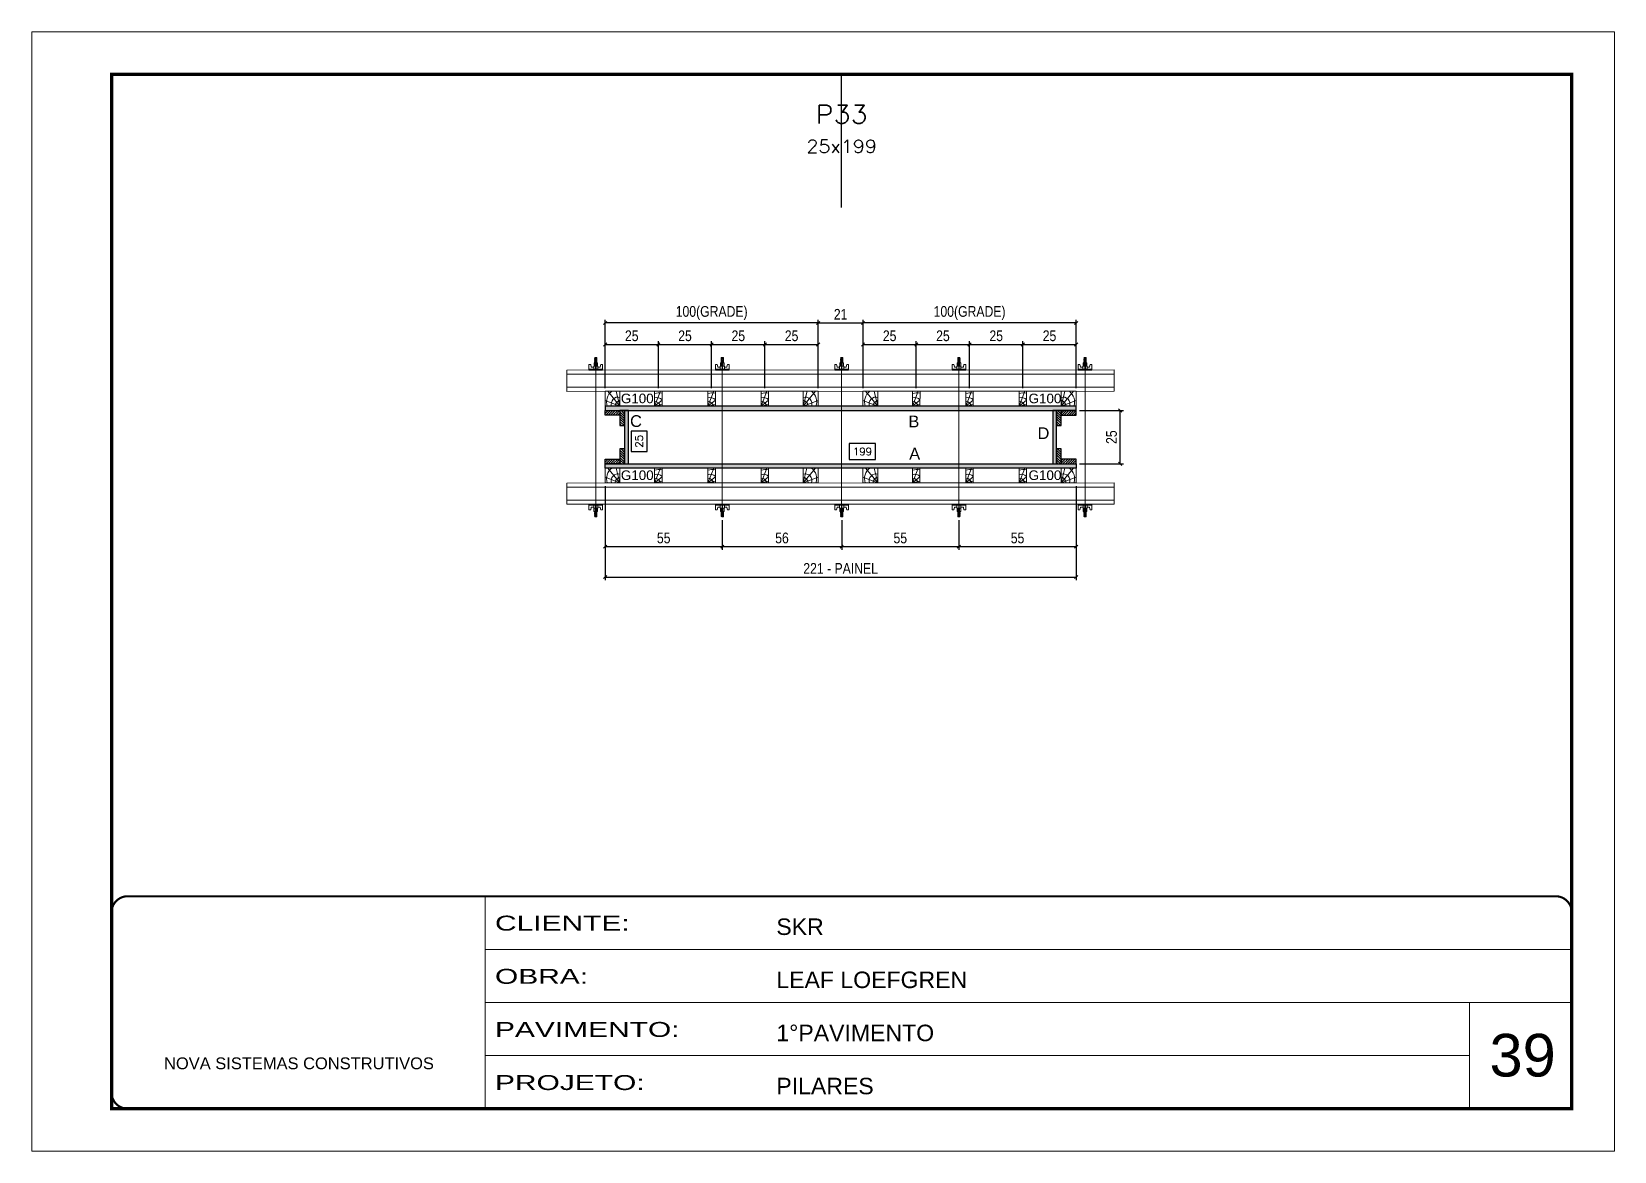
# Model space of a CAD drawing. Extents: x 14400 to 27878, y -21631 to 6985.
# Drawn here: x 17583 to 19068, y -4402 to -3352 of the extents above; entities that cross this region are included whole.
import ezdxf
from ezdxf.enums import TextEntityAlignment as Align

# ---------------------------------------------------------------- set-up
doc = ezdxf.new("R2010")
doc.units = 0
for name, pattern in [('CONTINUO', [0]), ('DASHED', [0.75, 0.5, -0.25]), ('HIDDEN', [0.375, 0.25, -0.125])]:
    doc.linetypes.add(name, pattern=pattern)
for name, color, linetype, lineweight in [('CARIMBO', 255, 'Continuous', 9), ('Folhas', 255, 'Continuous', 9), ('Hachura', 251, 'Continuous', 9), ('Madeira', 126, 'Continuous', 18), ('Perfil Metálico', 224, 'Continuous', 18), ('SARRAFO DE PRESSAO', 251, 'DASHED', 9), ('Texto Seção', 7, 'Continuous', 15)]:
    doc.layers.add(name, color=color, linetype=linetype, lineweight=lineweight)
for name, color, linetype in [('CHAPA', 1, 'Continuous'), ('COTA', 241, 'Continuous'), ('SARRAFO', 251, 'Continuous'), ('Texto de Titulo', 7, 'Continuous'), ('Texto Qtd Sarr', 242, 'Continuous'), ('TEXTO_GERAL', 7, 'Continuous')]:
    doc.layers.add(name, color=color, linetype=linetype)
doc.styles.add('ARIAL', font='arial.ttf')
doc.styles.add('COTA TECNICA 2X', font='techl___.ttf', dxfattribs={"height": 10})
doc.styles.add('ROMANS', font='romans.shx')
doc.styles.add('SANSSERIF', font='sas_____.pfb')
doc.styles.add('Tecnologia', font='')
doc.styles.get('Tecnologia').set_extended_font_data('Forgotten Futurist')
doc.dimstyles.new('SECAO PILAR', dxfattribs={"dimtxt": 10, "dimasz": 3, "dimexe": 3, "dimexo": 3, "dimgap": 3, "dimtad": 1, "dimdec": 1, "dimlfac": 0.5, "dimzin": 12, "dimdsep": 46, "dimtxsty": 'COTA TECNICA 2X', "dimblk1": 'OBLIQUE', "dimblk2": 'OBLIQUE', "dimsah": 1, "dimcen": 0.9, "dimclrd": 256, "dimclre": 256, "dimclrt": 256, "dimadec": 1, "dimazin": 3, "dimtfac": 1, "dimtdec": 1, "dimtmove": 0, "dimatfit": 3, "dimfxl": 1, "dimtolj": 1, "dimtzin": 12, "dimarcsym": 0})
doc.dimstyles.new('SECÇÃO 2', dxfattribs={"dimtxt": 7, "dimasz": 6, "dimexe": 0.18, "dimexo": 2, "dimgap": -4, "dimtad": 3, "dimdec": 1, "dimlfac": 0.5, "dimzin": 12, "dimdsep": 46, "dimtxsty": 'ROMANS', "dimblk": 'ARCHTICK', "dimcen": 0.09, "dimse1": 1, "dimse2": 1, "dimsd1": 1, "dimsd2": 1, "dimclrd": 180, "dimclre": 5, "dimclrt": 1, "dimadec": 0, "dimazin": 3, "dimtfac": 1, "dimtdec": 1, "dimtofl": 0, "dimtmove": 0, "dimatfit": 3, "dimldrblk": 'ARCHTICK', "dimfxl": 1, "dimtolj": 1, "dimtzin": 0, "dimarcsym": 0})

msp = doc.modelspace()

# ---------------------------------------------------------------- texts
at = {"layer": 'CARIMBO', "style": 'ARIAL'}
msp.add_text('39', height=40, dxfattribs=at).set_placement((18951.33, -4332.3))
at = {"layer": 'TEXTO_GERAL', "color": 0, "linetype": 'Continuous', "style": 'SANSSERIF'}
for p in [(18136.32, -3696.4), (18518.87, -3696.4), (18136.31, -3768.39), (18518.85, -3768.39)]:
    msp.add_text('G100', height=9, dxfattribs=at).set_placement(p, align=Align.MIDDLE_LEFT)
at = {"layer": 'TEXTO_GERAL', "style": 'ARIAL'}
for s, p in [('C', (18150.48, -3717.64)), ('B', (18411.23, -3717.95)), ('D', (18532.83, -3728.98)), ('A', (18411.98, -3748.18))]:
    msp.add_text(s, height=11, dxfattribs=at).set_placement(p, align=Align.MIDDLE_CENTER)

# ---------------------------------------------------------------- blocks, each defined once
blk = doc.blocks.new('9999999999')
at = {"color": 30, "linetype": 'CONTINUO'}
for p, q in [((98564.6, 34230.2), (98564.6, 34429.4)), ((98564.6, 34379.6), (99584, 34379.6)), ((98564.6, 34329.8), (99488, 34329.8)), ((99584, 34329.8), (99488, 34329.8)), ((99488, 34329.8), (99488, 34230.2)), ((98564.6, 34280), (99488, 34280))]:
    blk.add_line(p, q, dxfattribs=at)
at = {"color": 30, "linetype": 'CONTINUO', "const_width": 2}
blk.add_lwpolyline([(99584, 34230.2), (99584, 34414.4, 0.414214), (99569, 34429.4), (98229, 34429.4, 0.414214), (98214, 34414.4), (98214, 34245.2, 0.414214), (98229, 34230.2), (99584, 34230.2)], format="xyb", dxfattribs=at)
at = {"layer": 'Folhas'}
blk.add_lwpolyline([(98139, 34190.2), (99624, 34190.2), (99624, 35240.2), (98139, 35240.2)], close=True, dxfattribs=at)
at = {"layer": 'Folhas', "color": 30, "const_width": 3}
blk.add_lwpolyline([(98214, 34230.2), (99584, 34230.2), (99584, 35200.2), (98214, 35200.2)], close=True, dxfattribs=at)
at = {"color": 7, "linetype": 'Continuous', "ltscale": 5, "style": 'ARIAL'}
for s, height, p in [('SKR', 15.48, (98837.7, 34393.1)), ('LEAF LOEFGREN', 15.483, (98837.7, 34343.3)), ('1°PAVIMENTO', 15.483, (98837.7, 34293.5)), ('NOVA SISTEMAS CONSTRUTIVOS', 11.059, (98263.2, 34267.2)), ('PILARES', 15.48, (98837.7, 34243.7))]:
    blk.add_text(s, height=height, dxfattribs=at).set_placement(p)
at = {"layer": 'Folhas', "color": 7, "style": 'Tecnologia', "width": 1.5}
for s, p in [('CLIENTE:', (98573.7, 34397.2)), ('OBRA:', (98573.7, 34347.3)), ('PAVIMENTO:', (98573.7, 34297.5)), ('PROJETO:', (98573.7, 34247.7))]:
    blk.add_text(s, height=14, dxfattribs=at).set_placement(p)
blk = doc.blocks.new('*D1594')
at = {"layer": 'COTA', "color": 180, "lineweight": -2, "transparency": 16777216}
for p, q in [((18160.9, -3727), (18145.9, -3727)), ((18145.9, -3727), (18145.9, -3746.3)), ((18160.9, -3746.3), (18160.9, -3727)), ((18145.9, -3746.3), (18160.9, -3746.3))]:
    blk.add_line(p, q, dxfattribs=at)
at = {"layer": 'Defpoints', "color": 0, "transparency": 16777216}
for p in [(18160.8, -3707.7), (18160.8, -3757.7), (18164.9, -3757.7)]:
    blk.add_point(p, dxfattribs=at)
at = {"layer": 'COTA', "color": 1, "transparency": 16777216, "insert": (18153.4, -3736.6), "char_height": 7, "attachment_point": 5, "rotation": 90, "style": 'ROMANS'}
blk.add_mtext('\\A1;25', dxfattribs=at)
blk = doc.blocks.new('_ArchTick')
at = {"color": 0, "linetype": 'ByBlock', "const_width": 0.15}
blk.add_lwpolyline([(-0.5, -0.5), (0.5, 0.5)], dxfattribs=at)
blk = doc.blocks.new('*D1595')
at = {"layer": 'COTA', "color": 180, "lineweight": -2, "transparency": 16777216}
for p, q in [((18375.3, -3738.7), (18350.6, -3738.7)), ((18350.6, -3738.7), (18350.6, -3753.7)), ((18375.3, -3753.7), (18375.3, -3738.7)), ((18350.6, -3753.7), (18375.3, -3753.7))]:
    blk.add_line(p, q, dxfattribs=at)
at = {"layer": 'Defpoints', "color": 0, "transparency": 16777216}
for p in [(18143.5, -3757.7), (18541.5, -3757.7), (18541.5, -3757.7)]:
    blk.add_point(p, dxfattribs=at)
at = {"layer": 'COTA', "color": 1, "transparency": 16777216, "insert": (18363, -3746.2), "char_height": 7, "attachment_point": 5, "style": 'ROMANS'}
blk.add_mtext('\\A1;199', dxfattribs=at)
blk = doc.blocks.new('_Oblique')
at = {"color": 0, "linetype": 'ByBlock', "lineweight": -2}
blk.add_line((-0.5, -0.5), (0.5, 0.5), dxfattribs=at)
blk = doc.blocks.new('*D1596')
at = {"layer": 'COTA', "lineweight": -2, "transparency": 16777216}
for p, q in [((18121.5, -3778.7), (18121.5, -3866.9)), ((18563.5, -3778.7), (18563.5, -3866.9)), ((18121.5, -3863.9), (18563.5, -3863.9))]:
    blk.add_line(p, q, dxfattribs=at)
at = {"layer": 'Defpoints', "color": 0, "transparency": 16777216}
for p in [(18121.5, -3775.7), (18563.5, -3775.7), (18563.5, -3863.9)]:
    blk.add_point(p, dxfattribs=at)
at = {"layer": 'COTA', "lineweight": -2, "transparency": 16777216, "xscale": 3, "yscale": 3, "zscale": 3, "rotation": 180}
blk.add_blockref('_Oblique', (18121.5, -3863.9), dxfattribs=at)
at = {"layer": 'COTA', "lineweight": -2, "transparency": 16777216, "xscale": 3, "yscale": 3, "zscale": 3}
blk.add_blockref('_Oblique', (18563.5, -3863.9), dxfattribs=at)
at = {"layer": 'COTA', "transparency": 16777216, "insert": (18342.5, -3855.8), "char_height": 10, "attachment_point": 5, "style": 'COTA TECNICA 2X'}
blk.add_mtext('\\A1;221 - PAINEL', dxfattribs=at)
blk = doc.blocks.new('*D1597')
at = {"layer": 'COTA', "lineweight": -2, "transparency": 16777216}
for p, q in [((18121.5, -3778.7), (18121.5, -3838.4)), ((18231.5, -3810.5), (18231.5, -3838.4)), ((18121.5, -3835.4), (18231.5, -3835.4))]:
    blk.add_line(p, q, dxfattribs=at)
at = {"layer": 'Defpoints', "color": 0, "transparency": 16777216}
for p in [(18121.5, -3775.7), (18231.5, -3807.5), (18231.5, -3835.4)]:
    blk.add_point(p, dxfattribs=at)
at = {"layer": 'COTA', "lineweight": -2, "transparency": 16777216, "xscale": 3, "yscale": 3, "zscale": 3, "rotation": 180}
blk.add_blockref('_Oblique', (18121.5, -3835.4), dxfattribs=at)
at = {"layer": 'COTA', "lineweight": -2, "transparency": 16777216, "xscale": 3, "yscale": 3, "zscale": 3}
blk.add_blockref('_Oblique', (18231.5, -3835.4), dxfattribs=at)
at = {"layer": 'COTA', "transparency": 16777216, "insert": (18176.5, -3827.3), "char_height": 10, "attachment_point": 5, "style": 'COTA TECNICA 2X'}
blk.add_mtext('\\A1;55', dxfattribs=at)
blk = doc.blocks.new('*D1598')
at = {"layer": 'COTA', "lineweight": -2, "transparency": 16777216}
for p, q in [((18563.5, -3778.7), (18563.5, -3838.4)), ((18453.5, -3810.5), (18453.5, -3838.4)), ((18453.5, -3835.4), (18563.5, -3835.4))]:
    blk.add_line(p, q, dxfattribs=at)
at = {"layer": 'Defpoints', "color": 0, "transparency": 16777216}
for p in [(18563.5, -3775.7), (18453.5, -3807.5), (18563.5, -3835.4)]:
    blk.add_point(p, dxfattribs=at)
at = {"layer": 'COTA', "lineweight": -2, "transparency": 16777216, "xscale": 3, "yscale": 3, "zscale": 3, "rotation": 180}
blk.add_blockref('_Oblique', (18453.5, -3835.4), dxfattribs=at)
at = {"layer": 'COTA', "lineweight": -2, "transparency": 16777216, "xscale": 3, "yscale": 3, "zscale": 3}
blk.add_blockref('_Oblique', (18563.5, -3835.4), dxfattribs=at)
at = {"layer": 'COTA', "transparency": 16777216, "insert": (18508.5, -3827.3), "char_height": 10, "attachment_point": 5, "style": 'COTA TECNICA 2X'}
blk.add_mtext('\\A1;55', dxfattribs=at)
blk = doc.blocks.new('C')
at = {"layer": 'Hachura', "color": 0}
for p, q in [((0, 3.22), (0, -3.22)), ((0.45, 3.22), (0, 3.22)), ((0.46, 3.16), (0, 3.16)), ((0.46, 3.05), (0, 3.05)), ((0.46, 2.88), (0, 2.88)), ((0, 2.75), (0, -1.16)), ((0.46, 2.65), (0, 2.65)), ((0.46, 2.23), (0, 2.23)), ((0.46, 1.51), (0, 1.51)), ((0.39, 0.49), (0.17, 0.49)), ((0.45, -3.23), (0.45, 3.22)), ((0.45, 3.22), (2.58, 3.22)), ((1.74, 0.97), (0.45, 0.97)), ((1.45, 0.1), (0.45, 0.1)), ((1.35, 1.94), (1.35, 0.96)), ((2.58, 2.39), (1.47, 2.09)), ((1.74, -0.97), (1.74, 0.97)), ((1.74, 0.97), (1.74, 0.84)), ((1.74, 0.97), (1.74, 0.84)), ((1.74, 0.84), (3.35, 0.84)), ((3.35, 0.45), (1.74, 0.45)), ((2.58, 3.22), (2.58, 2.39)), ((3.32, 0.84), (3.32, -0.84)), ((3.35, 0.84), (3.35, -0.84)), ((3.68, 0.45), (3.35, 0.45)), ((3.84, -0.52), (3.35, 0.45)), ((3.35, 0.06), (3.67, -0.57)), ((3.68, 0.45), (4.16, -0.52)), ((3.72, 0.5), (4.25, -0.57)), ((4.37, -0.55), (3.83, 0.53)), ((4.15, 0.45), (3.93, 0.45)), ((4.42, -0.52), (3.93, 0.45)), ((4.15, 0.45), (4.26, 0.45)), ((4.26, 0.45), (4.74, -0.52)), ((4.3, 0.5), (4.83, -0.57)), ((4.95, -0.55), (4.41, 0.53)), ((4.51, 0.45), (4.84, 0.45)), ((5, -0.52), (4.51, 0.45)), ((4.84, 0.45), (5.32, -0.52)), ((4.88, 0.5), (5.41, -0.57)), ((5.53, -0.55), (4.99, 0.53)), ((5.58, -0.52), (5.09, 0.45)), ((5.42, 0.45), (5.09, 0.45)), ((5.58, -0.52), (5.09, 0.45)), ((5.42, 0.45), (5.74, -0.19)), ((5.46, 0.5), (5.74, -0.07)), ((5.74, 0.19), (5.57, 0.53)), ((5.74, 0.32), (5.68, 0.45)), ((5.68, 0.45), (5.74, 0.45)), ((5.74, 0.45), (5.9, 0.29)), ((5.74, 0.45), (5.74, -0.52)), ((5.9, -0.36), (5.9, 0.29)), ((0.45, 0), (0, 0)), ((0.46, -1.52), (0, -1.52)), ((0.46, -2.23), (0, -2.23)), ((0.46, -2.65), (0, -2.65)), ((0.46, -2.88), (0, -2.88)), ((0.46, -3.05), (0, -3.05)), ((0.46, -3.16), (0, -3.16)), ((0, -3.22), (2.57, -3.22)), ((0.08, -0.48), (0.29, -0.48)), ((0.29, -0.48), (0.4, -0.48)), ((0.45, 0), (0.45, -0.97)), ((0.45, -0.16), (1.45, -0.16)), ((0.45, -0.65), (0.45, -0.32)), ((0.45, -3.23), (0.45, -0.65)), ((0.45, -0.97), (1.74, -0.97)), ((1.35, -1.94), (1.35, -0.97)), ((2.58, -2.39), (1.47, -2.1)), ((3.35, -0.32), (1.74, -0.32)), ((3.35, -0.84), (1.74, -0.84)), ((2.58, -3.23), (2.58, -2.39)), ((3.35, -0.07), (3.58, -0.52)), ((3.35, -0.52), (3.58, -0.52)), ((3.84, -0.52), (4.16, -0.52)), ((4.42, -0.52), (4.74, -0.52)), ((4.63, -0.52), (4.74, -0.52)), ((5, -0.52), (5.32, -0.52)), ((5.58, -0.52), (5.74, -0.52)), ((5.74, -0.52), (5.9, -0.36)), ((5.74, -0.52), (5.74, -0.52))]:
    blk.add_line(p, q, dxfattribs=at)
for centre, radius, start, end in [((1.52, 1.94), 0.161, 104.74356, 180), ((1.44, -0.03), 0.129, 272.69497, 87.30503), ((3.81, 0.39), 0.143, 25.56881, 154.43119), ((4.39, 0.39), 0.143, 25.56881, 154.43119), ((4.97, 0.39), 0.143, 25.56881, 154.43119), ((5.55, 0.39), 0.143, 25.56881, 154.43119), ((0.17, -0.37), 0.174, 221.74404, 317.85924), ((1.52, -1.94), 0.161, 180, 255.25644), ((3.71, -0.4), 0.174, 222.14076, 318.25596), ((4.29, -0.4), 0.174, 222.14076, 318.25596), ((4.87, -0.4), 0.174, 222.14076, 318.25596), ((5.45, -0.4), 0.174, 222.14076, 318.25596), ((5.61, -0.4), 0.174, 317.85924, 318.25596)]:
    blk.add_arc(centre, radius, start, end, dxfattribs=at)
blk = doc.blocks.new('*D1606')
at = {"layer": 'COTA', "lineweight": -2, "transparency": 16777216}
for p, q in [((18343.5, -3810.5), (18343.5, -3838.4)), ((18453.5, -3810.5), (18453.5, -3838.4)), ((18343.5, -3835.4), (18453.5, -3835.4))]:
    blk.add_line(p, q, dxfattribs=at)
at = {"layer": 'Defpoints', "color": 0, "transparency": 16777216}
for p in [(18343.5, -3807.5), (18453.5, -3807.5), (18453.5, -3835.4)]:
    blk.add_point(p, dxfattribs=at)
at = {"layer": 'COTA', "lineweight": -2, "transparency": 16777216, "xscale": 3, "yscale": 3, "zscale": 3, "rotation": 180}
blk.add_blockref('_Oblique', (18343.5, -3835.4), dxfattribs=at)
at = {"layer": 'COTA', "lineweight": -2, "transparency": 16777216, "xscale": 3, "yscale": 3, "zscale": 3}
blk.add_blockref('_Oblique', (18453.5, -3835.4), dxfattribs=at)
at = {"layer": 'COTA', "transparency": 16777216, "insert": (18398.5, -3827.3), "char_height": 10, "attachment_point": 5, "style": 'COTA TECNICA 2X'}
blk.add_mtext('\\A1;55', dxfattribs=at)
blk = doc.blocks.new('*D1607')
at = {"layer": 'COTA', "lineweight": -2, "transparency": 16777216}
for p, q in [((18566.5, -3707.7), (18607.8, -3707.7)), ((18604.8, -3757.7), (18604.8, -3707.7)), ((18566.5, -3757.7), (18607.8, -3757.7))]:
    blk.add_line(p, q, dxfattribs=at)
at = {"layer": 'Defpoints', "color": 0, "transparency": 16777216}
for p in [(18563.5, -3707.7), (18604.8, -3707.7), (18563.5, -3757.7)]:
    blk.add_point(p, dxfattribs=at)
at = {"layer": 'COTA', "lineweight": -2, "transparency": 16777216, "xscale": 3, "yscale": 3, "zscale": 3}
for p, rotation in [((18604.8, -3707.7), 90), ((18604.8, -3757.7), 270)]:
    blk.add_blockref('_Oblique', p, dxfattribs=dict(at, rotation=rotation))
at = {"layer": 'COTA', "transparency": 16777216, "insert": (18596.7, -3732.7), "char_height": 10, "attachment_point": 5, "rotation": 90, "style": 'COTA TECNICA 2X'}
blk.add_mtext('\\A1;25', dxfattribs=at)
blk = doc.blocks.new('*D1608')
at = {"layer": 'COTA', "lineweight": -2, "transparency": 16777216}
for p, q in [((18231.5, -3810.5), (18231.5, -3838.4)), ((18343.5, -3810.5), (18343.5, -3838.4)), ((18231.5, -3835.4), (18343.5, -3835.4))]:
    blk.add_line(p, q, dxfattribs=at)
at = {"layer": 'Defpoints', "color": 0, "transparency": 16777216}
for p in [(18231.5, -3807.5), (18343.5, -3807.5), (18343.5, -3835.4)]:
    blk.add_point(p, dxfattribs=at)
at = {"layer": 'COTA', "lineweight": -2, "transparency": 16777216, "xscale": 3, "yscale": 3, "zscale": 3, "rotation": 180}
blk.add_blockref('_Oblique', (18231.5, -3835.4), dxfattribs=at)
at = {"layer": 'COTA', "lineweight": -2, "transparency": 16777216, "xscale": 3, "yscale": 3, "zscale": 3}
blk.add_blockref('_Oblique', (18343.5, -3835.4), dxfattribs=at)
at = {"layer": 'COTA', "transparency": 16777216, "insert": (18287.5, -3827.3), "char_height": 10, "attachment_point": 5, "style": 'COTA TECNICA 2X'}
blk.add_mtext('\\A1;56', dxfattribs=at)
blk = doc.blocks.new('PONTALETE')
at = {"layer": 'Madeira'}
for q in [(2.71, 7), (7, 5.76), (7, 1.74)]:
    blk.add_line((0, 0), q, dxfattribs=at)
blk.add_lwpolyline([(0, 0), (7, 0), (7, 7), (0, 7)], close=True, dxfattribs=at)
for centre, radius, start, end in [((2.04, 0.06), 6.23, 37.28179, 109.09128), ((1.09, 0.9), 3.19, 343.60304, 109.98471), ((-0.21, -0.78), 3.09, 14.63219, 86.0383)]:
    blk.add_arc(centre, radius, start, end, dxfattribs=at)
blk = doc.blocks.new('MEIO PONTALETE')
at = {"layer": 'Madeira'}
for q in [(2.71, 7), (3.5, 2.88), (3.5, 0.87)]:
    blk.add_line((0, 0), q, dxfattribs=at)
blk.add_lwpolyline([(0, 0), (3.5, 0), (3.5, 7), (0, 7)], close=True, dxfattribs=at)
for centre, radius, start, end in [((2.04, 0.06), 6.23, 76.44987, 109.09128), ((1.09, 0.9), 3.19, 40.90626, 109.98471), ((-0.21, -0.78), 3.09, 14.63219, 86.0383)]:
    blk.add_arc(centre, radius, start, end, dxfattribs=at)
blk = doc.blocks.new('*D1599')
at = {"layer": 'COTA', "lineweight": -2, "transparency": 16777216}
for p, q in [((18363.5, -3686.7), (18363.5, -3642.8)), ((18363.5, -3645.8), (18413.5, -3645.8)), ((18413.5, -3686.7), (18413.5, -3642.8))]:
    blk.add_line(p, q, dxfattribs=at)
at = {"layer": 'Defpoints', "color": 0, "transparency": 16777216}
for p in [(18413.5, -3645.8), (18363.5, -3689.7), (18413.5, -3689.7)]:
    blk.add_point(p, dxfattribs=at)
at = {"layer": 'COTA', "lineweight": -2, "transparency": 16777216, "xscale": 3, "yscale": 3, "zscale": 3, "rotation": 180}
blk.add_blockref('_Oblique', (18363.5, -3645.8), dxfattribs=at)
at = {"layer": 'COTA', "lineweight": -2, "transparency": 16777216, "xscale": 3, "yscale": 3, "zscale": 3}
blk.add_blockref('_Oblique', (18413.5, -3645.8), dxfattribs=at)
at = {"layer": 'COTA', "transparency": 16777216, "insert": (18388.5, -3637.7), "char_height": 10, "attachment_point": 5, "style": 'COTA TECNICA 2X'}
blk.add_mtext('\\A1;25', dxfattribs=at)
blk = doc.blocks.new('*D1600')
at = {"layer": 'COTA', "lineweight": -2, "transparency": 16777216}
for p, q in [((18363.5, -3686.7), (18363.5, -3622.6)), ((18563.5, -3686.7), (18563.5, -3622.6)), ((18563.5, -3625.6), (18363.5, -3625.6))]:
    blk.add_line(p, q, dxfattribs=at)
at = {"layer": 'Defpoints', "color": 0, "transparency": 16777216}
for p in [(18363.5, -3625.6), (18363.5, -3689.7), (18563.5, -3689.7)]:
    blk.add_point(p, dxfattribs=at)
at = {"layer": 'COTA', "lineweight": -2, "transparency": 16777216, "xscale": 3, "yscale": 3, "zscale": 3, "rotation": 180}
blk.add_blockref('_Oblique', (18363.5, -3625.6), dxfattribs=at)
at = {"layer": 'COTA', "lineweight": -2, "transparency": 16777216, "xscale": 3, "yscale": 3, "zscale": 3}
blk.add_blockref('_Oblique', (18563.5, -3625.6), dxfattribs=at)
at = {"layer": 'COTA', "transparency": 16777216, "insert": (18463.5, -3616.3), "char_height": 10, "attachment_point": 5, "style": 'COTA TECNICA 2X'}
blk.add_mtext('\\A1;100(GRADE)', dxfattribs=at)
blk = doc.blocks.new('*D1609')
at = {"layer": 'COTA', "lineweight": -2, "transparency": 16777216}
for p, q in [((18413.5, -3686.7), (18413.5, -3642.8)), ((18413.5, -3645.8), (18463.5, -3645.8)), ((18463.5, -3686.7), (18463.5, -3642.8))]:
    blk.add_line(p, q, dxfattribs=at)
at = {"layer": 'Defpoints', "color": 0, "transparency": 16777216}
for p in [(18463.5, -3645.8), (18413.5, -3689.7), (18463.5, -3689.7)]:
    blk.add_point(p, dxfattribs=at)
at = {"layer": 'COTA', "lineweight": -2, "transparency": 16777216, "xscale": 3, "yscale": 3, "zscale": 3, "rotation": 180}
blk.add_blockref('_Oblique', (18413.5, -3645.8), dxfattribs=at)
at = {"layer": 'COTA', "lineweight": -2, "transparency": 16777216, "xscale": 3, "yscale": 3, "zscale": 3}
blk.add_blockref('_Oblique', (18463.5, -3645.8), dxfattribs=at)
at = {"layer": 'COTA', "transparency": 16777216, "insert": (18438.5, -3637.7), "char_height": 10, "attachment_point": 5, "style": 'COTA TECNICA 2X'}
blk.add_mtext('\\A1;25', dxfattribs=at)
blk = doc.blocks.new('*D1610')
at = {"layer": 'COTA', "lineweight": -2, "transparency": 16777216}
for p, q in [((18463.5, -3686.7), (18463.5, -3642.8)), ((18463.5, -3645.8), (18513.5, -3645.8)), ((18513.5, -3686.7), (18513.5, -3642.8))]:
    blk.add_line(p, q, dxfattribs=at)
at = {"layer": 'Defpoints', "color": 0, "transparency": 16777216}
for p in [(18513.5, -3645.8), (18463.5, -3689.7), (18513.5, -3689.7)]:
    blk.add_point(p, dxfattribs=at)
at = {"layer": 'COTA', "lineweight": -2, "transparency": 16777216, "xscale": 3, "yscale": 3, "zscale": 3, "rotation": 180}
blk.add_blockref('_Oblique', (18463.5, -3645.8), dxfattribs=at)
at = {"layer": 'COTA', "lineweight": -2, "transparency": 16777216, "xscale": 3, "yscale": 3, "zscale": 3}
blk.add_blockref('_Oblique', (18513.5, -3645.8), dxfattribs=at)
at = {"layer": 'COTA', "transparency": 16777216, "insert": (18488.5, -3637.7), "char_height": 10, "attachment_point": 5, "style": 'COTA TECNICA 2X'}
blk.add_mtext('\\A1;25', dxfattribs=at)
blk = doc.blocks.new('*D1611')
at = {"layer": 'COTA', "lineweight": -2, "transparency": 16777216}
for p, q in [((18513.5, -3686.7), (18513.5, -3642.8)), ((18513.5, -3645.8), (18563.5, -3645.8)), ((18563.5, -3686.7), (18563.5, -3642.8))]:
    blk.add_line(p, q, dxfattribs=at)
at = {"layer": 'Defpoints', "color": 0, "transparency": 16777216}
for p in [(18563.5, -3645.8), (18513.5, -3689.7), (18563.5, -3689.7)]:
    blk.add_point(p, dxfattribs=at)
at = {"layer": 'COTA', "lineweight": -2, "transparency": 16777216, "xscale": 3, "yscale": 3, "zscale": 3, "rotation": 180}
blk.add_blockref('_Oblique', (18513.5, -3645.8), dxfattribs=at)
at = {"layer": 'COTA', "lineweight": -2, "transparency": 16777216, "xscale": 3, "yscale": 3, "zscale": 3}
blk.add_blockref('_Oblique', (18563.5, -3645.8), dxfattribs=at)
at = {"layer": 'COTA', "transparency": 16777216, "insert": (18538.5, -3637.7), "char_height": 10, "attachment_point": 5, "style": 'COTA TECNICA 2X'}
blk.add_mtext('\\A1;25', dxfattribs=at)
blk = doc.blocks.new('*D1601')
at = {"layer": 'COTA', "lineweight": -2, "transparency": 16777216}
for p, q in [((18121.5, -3686.7), (18121.5, -3642.8)), ((18121.5, -3645.8), (18171.5, -3645.8)), ((18171.5, -3686.7), (18171.5, -3642.8))]:
    blk.add_line(p, q, dxfattribs=at)
at = {"layer": 'Defpoints', "color": 0, "transparency": 16777216}
for p in [(18171.5, -3645.8), (18121.5, -3689.7), (18171.5, -3689.7)]:
    blk.add_point(p, dxfattribs=at)
at = {"layer": 'COTA', "lineweight": -2, "transparency": 16777216, "xscale": 3, "yscale": 3, "zscale": 3, "rotation": 180}
blk.add_blockref('_Oblique', (18121.5, -3645.8), dxfattribs=at)
at = {"layer": 'COTA', "lineweight": -2, "transparency": 16777216, "xscale": 3, "yscale": 3, "zscale": 3}
blk.add_blockref('_Oblique', (18171.5, -3645.8), dxfattribs=at)
at = {"layer": 'COTA', "transparency": 16777216, "insert": (18146.5, -3637.7), "char_height": 10, "attachment_point": 5, "style": 'COTA TECNICA 2X'}
blk.add_mtext('\\A1;25', dxfattribs=at)
blk = doc.blocks.new('*D1602')
at = {"layer": 'COTA', "lineweight": -2, "transparency": 16777216}
for p, q in [((18121.5, -3686.7), (18121.5, -3622.6)), ((18321.5, -3686.7), (18321.5, -3622.6)), ((18321.5, -3625.6), (18121.5, -3625.6))]:
    blk.add_line(p, q, dxfattribs=at)
at = {"layer": 'Defpoints', "color": 0, "transparency": 16777216}
for p in [(18121.5, -3625.6), (18121.5, -3689.7), (18321.5, -3689.7)]:
    blk.add_point(p, dxfattribs=at)
at = {"layer": 'COTA', "lineweight": -2, "transparency": 16777216, "xscale": 3, "yscale": 3, "zscale": 3, "rotation": 180}
blk.add_blockref('_Oblique', (18121.5, -3625.6), dxfattribs=at)
at = {"layer": 'COTA', "lineweight": -2, "transparency": 16777216, "xscale": 3, "yscale": 3, "zscale": 3}
blk.add_blockref('_Oblique', (18321.5, -3625.6), dxfattribs=at)
at = {"layer": 'COTA', "transparency": 16777216, "insert": (18221.5, -3616.3), "char_height": 10, "attachment_point": 5, "style": 'COTA TECNICA 2X'}
blk.add_mtext('\\A1;100(GRADE)', dxfattribs=at)
blk = doc.blocks.new('*D1612')
at = {"layer": 'COTA', "lineweight": -2, "transparency": 16777216}
for p, q in [((18171.5, -3686.7), (18171.5, -3642.8)), ((18171.5, -3645.8), (18221.5, -3645.8)), ((18221.5, -3686.7), (18221.5, -3642.8))]:
    blk.add_line(p, q, dxfattribs=at)
at = {"layer": 'Defpoints', "color": 0, "transparency": 16777216}
for p in [(18221.5, -3645.8), (18171.5, -3689.7), (18221.5, -3689.7)]:
    blk.add_point(p, dxfattribs=at)
at = {"layer": 'COTA', "lineweight": -2, "transparency": 16777216, "xscale": 3, "yscale": 3, "zscale": 3, "rotation": 180}
blk.add_blockref('_Oblique', (18171.5, -3645.8), dxfattribs=at)
at = {"layer": 'COTA', "lineweight": -2, "transparency": 16777216, "xscale": 3, "yscale": 3, "zscale": 3}
blk.add_blockref('_Oblique', (18221.5, -3645.8), dxfattribs=at)
at = {"layer": 'COTA', "transparency": 16777216, "insert": (18196.5, -3637.7), "char_height": 10, "attachment_point": 5, "style": 'COTA TECNICA 2X'}
blk.add_mtext('\\A1;25', dxfattribs=at)
blk = doc.blocks.new('*D1613')
at = {"layer": 'COTA', "lineweight": -2, "transparency": 16777216}
for p, q in [((18221.5, -3686.7), (18221.5, -3642.8)), ((18221.5, -3645.8), (18271.5, -3645.8)), ((18271.5, -3686.7), (18271.5, -3642.8))]:
    blk.add_line(p, q, dxfattribs=at)
at = {"layer": 'Defpoints', "color": 0, "transparency": 16777216}
for p in [(18271.5, -3645.8), (18221.5, -3689.7), (18271.5, -3689.7)]:
    blk.add_point(p, dxfattribs=at)
at = {"layer": 'COTA', "lineweight": -2, "transparency": 16777216, "xscale": 3, "yscale": 3, "zscale": 3, "rotation": 180}
blk.add_blockref('_Oblique', (18221.5, -3645.8), dxfattribs=at)
at = {"layer": 'COTA', "lineweight": -2, "transparency": 16777216, "xscale": 3, "yscale": 3, "zscale": 3}
blk.add_blockref('_Oblique', (18271.5, -3645.8), dxfattribs=at)
at = {"layer": 'COTA', "transparency": 16777216, "insert": (18246.5, -3637.7), "char_height": 10, "attachment_point": 5, "style": 'COTA TECNICA 2X'}
blk.add_mtext('\\A1;25', dxfattribs=at)
blk = doc.blocks.new('*D1614')
at = {"layer": 'COTA', "lineweight": -2, "transparency": 16777216}
for p, q in [((18271.5, -3686.7), (18271.5, -3642.8)), ((18271.5, -3645.8), (18321.5, -3645.8)), ((18321.5, -3686.7), (18321.5, -3642.8))]:
    blk.add_line(p, q, dxfattribs=at)
at = {"layer": 'Defpoints', "color": 0, "transparency": 16777216}
for p in [(18321.5, -3645.8), (18271.5, -3689.7), (18321.5, -3689.7)]:
    blk.add_point(p, dxfattribs=at)
at = {"layer": 'COTA', "lineweight": -2, "transparency": 16777216, "xscale": 3, "yscale": 3, "zscale": 3, "rotation": 180}
blk.add_blockref('_Oblique', (18271.5, -3645.8), dxfattribs=at)
at = {"layer": 'COTA', "lineweight": -2, "transparency": 16777216, "xscale": 3, "yscale": 3, "zscale": 3}
blk.add_blockref('_Oblique', (18321.5, -3645.8), dxfattribs=at)
at = {"layer": 'COTA', "transparency": 16777216, "insert": (18296.5, -3637.7), "char_height": 10, "attachment_point": 5, "style": 'COTA TECNICA 2X'}
blk.add_mtext('\\A1;25', dxfattribs=at)
blk = doc.blocks.new('*D1603')
at = {"layer": 'COTA', "lineweight": -2, "transparency": 16777216}
for p, q in [((18321.5, -3686.7), (18321.5, -3622.6)), ((18363.5, -3686.7), (18363.5, -3622.6)), ((18321.5, -3625.6), (18363.5, -3625.6))]:
    blk.add_line(p, q, dxfattribs=at)
at = {"layer": 'Defpoints', "color": 0, "transparency": 16777216}
for p in [(18363.5, -3625.6), (18321.5, -3689.7), (18363.5, -3689.7)]:
    blk.add_point(p, dxfattribs=at)
at = {"layer": 'COTA', "lineweight": -2, "transparency": 16777216, "xscale": 3, "yscale": 3, "zscale": 3, "rotation": 180}
blk.add_blockref('_Oblique', (18321.5, -3625.6), dxfattribs=at)
at = {"layer": 'COTA', "lineweight": -2, "transparency": 16777216, "xscale": 3, "yscale": 3, "zscale": 3}
blk.add_blockref('_Oblique', (18363.5, -3625.6), dxfattribs=at)
at = {"layer": 'COTA', "transparency": 16777216, "insert": (18342.5, -3617.5), "char_height": 10, "attachment_point": 5, "style": 'COTA TECNICA 2X'}
blk.add_mtext('\\A1;21', dxfattribs=at)
blk = doc.blocks.new('titulo1')
at = {"layer": 'Defpoints', "color": 252, "linetype": 'HIDDEN', "ltscale": 2}
blk.add_line((0, 0), (0, 125), dxfattribs=at)
at = {"layer": 'Defpoints', "style": 'ROMANS', "oblique": 15}
blk.add_attdef('FOLHA', text='', height=10, dxfattribs=at).set_placement((0, 15.6), align=Align.MIDDLE_CENTER)
at = {"layer": 'Texto Qtd Sarr', "color": 3, "style": 'ROMANS', "oblique": 15}
for tag, height, p in [('TITULO', 17, (0, 71.4)), ('SEÇÃO', 12, (0, 41.5))]:
    blk.add_attdef(tag, text='', height=height, dxfattribs=at).set_placement(p, align=Align.MIDDLE_CENTER)

# ---------------------------------------------------------------- dimensions: what is measured, and where the dimension line sits
at = {"layer": 'COTA'}
for base, p1, p2, text, picture, middle in [((18121.48, -3625.57), (18321.48, -3689.71), (18121.48, -3689.69), '<>(GRADE)', '*D1602', (18221.48, -3616.35)), ((18363.49, -3625.57), (18563.48, -3689.71), (18363.49, -3689.69), '<>(GRADE)', '*D1600', (18463.49, -3616.35)), ((18563.47, -3863.86), (18121.47, -3775.69), (18563.47, -3775.65), '<> - PAINEL', '*D1596', (18342.47, -3855.79))]:
    dim = msp.add_linear_dim(base=base, p1=p1, p2=p2, text=text, dimstyle='SECAO PILAR', dxfattribs=at)
    dim.commit()
    dim.dimension.update_dxf_attribs({"geometry": picture, "text_midpoint": middle})
for base, p1, p2, picture, middle in [((18363.49, -3625.57), (18321.48, -3689.73), (18363.49, -3689.69), '*D1603', (18342.48, -3617.51)), ((18171.48, -3645.76), (18121.48, -3689.69), (18171.48, -3689.7), '*D1601', (18146.48, -3637.65)), ((18221.48, -3645.76), (18171.48, -3689.7), (18221.48, -3689.7), '*D1612', (18196.48, -3637.65)), ((18271.48, -3645.76), (18221.48, -3689.7), (18271.48, -3689.7), '*D1613', (18246.48, -3637.65)), ((18321.48, -3645.76), (18271.48, -3689.7), (18321.48, -3689.7), '*D1614', (18296.48, -3637.65)), ((18413.49, -3645.76), (18363.49, -3689.69), (18413.49, -3689.7), '*D1599', (18388.49, -3637.65)), ((18463.49, -3645.76), (18413.49, -3689.7), (18463.49, -3689.7), '*D1609', (18438.49, -3637.65)), ((18513.49, -3645.76), (18463.49, -3689.7), (18513.49, -3689.7), '*D1610', (18488.49, -3637.65)), ((18563.48, -3645.76), (18513.49, -3689.7), (18563.48, -3689.7), '*D1611', (18538.49, -3637.65)), ((18231.53, -3835.44), (18121.47, -3775.7), (18231.53, -3807.47), '*D1597', (18176.5, -3827.33)), ((18563.47, -3835.44), (18453.53, -3807.47), (18563.47, -3775.7), '*D1598', (18508.5, -3827.33)), ((18343.53, -3835.44), (18231.53, -3807.47), (18343.53, -3807.47), '*D1608', (18287.53, -3827.33)), ((18453.53, -3835.44), (18343.53, -3807.47), (18453.53, -3807.47), '*D1606', (18398.53, -3827.33))]:
    dim = msp.add_linear_dim(base=base, p1=p1, p2=p2, dimstyle='SECAO PILAR', dxfattribs=at)
    dim.commit()
    dim.dimension.update_dxf_attribs({"geometry": picture, "text_midpoint": middle})
dim = msp.add_linear_dim(base=(18164.88, -3757.7), p1=(18160.79, -3707.7), p2=(18160.79, -3757.7), angle=270, dimstyle='SECÇÃO 2', dxfattribs=at)
dim.commit()
dim.dimension.update_dxf_attribs({"geometry": '*D1594', "text_midpoint": (18164.88, -3736.63), "dimtype": 160})
dim = msp.add_linear_dim(base=(18604.77, -3707.7), p1=(18563.47, -3757.7), p2=(18563.47, -3707.7), angle=90, dimstyle='SECAO PILAR', dxfattribs=at)
dim.commit()
dim.dimension.update_dxf_attribs({"geometry": '*D1607', "text_midpoint": (18596.66, -3732.7)})
dim = msp.add_linear_dim(base=(18541.47, -3757.7), p1=(18143.47, -3757.7), p2=(18541.47, -3757.7), dimstyle='SECÇÃO 2', dxfattribs=at)
dim.commit()
dim.dimension.update_dxf_attribs({"geometry": '*D1595', "text_midpoint": (18362.98, -3757.7), "dimtype": 160})

# ---------------------------------------------------------------- hatches: boundary and pattern name
at = {"layer": 'Hachura'}
h = msp.add_hatch(color=256, dxfattribs=at)
h.dxf.hatch_style = 1
h.paths.add_polyline_path([(18563.47, -3707.7), (18563.47, -3703.7), (18121.47, -3703.7), (18121.47, -3707.7)])
h = msp.add_hatch(dxfattribs=at)
h.set_pattern_fill('ANSI31', color=256, scale=0.5, angle=180, style=0)
h.set_pattern_definition([(225, (8997.515, -26603.5088), (1.12253202, -1.12253202), [])])
h.paths.add_polyline_path([(18135.47, -3712.1), (18135.47, -3707.7), (18121.47, -3707.7), (18121.47, -3712.1)])
h = msp.add_hatch(dxfattribs=at)
h.set_pattern_fill('ANSI31', color=256, scale=0.5, angle=270, style=0)
h.set_pattern_definition([(315, (41031.275, -13210.6525), (1.12253202, 1.12253202), [])])
h.paths.add_polyline_path([(18139.87, -3721.7), (18135.47, -3721.7), (18135.47, -3707.7), (18139.87, -3707.7)])
h = msp.add_hatch(color=256, dxfattribs=at)
h.dxf.hatch_style = 1
h.paths.add_polyline_path([(18139.87, -3757.7), (18143.47, -3757.7), (18143.47, -3707.7), (18139.87, -3707.7)])
h = msp.add_hatch(color=256, dxfattribs=at)
h.dxf.hatch_style = 1
h.paths.add_polyline_path([(18541.47, -3757.7), (18545.07, -3757.7), (18545.07, -3707.7), (18541.47, -3707.7)])
h = msp.add_hatch(dxfattribs=at)
h.set_pattern_fill('ANSI31', color=256, scale=0.5, angle=270, style=0)
h.set_pattern_definition([(315, (41440.875, -13210.6525), (1.12253202, 1.12253202), [])])
h.paths.add_polyline_path([(18549.47, -3721.7), (18545.07, -3721.7), (18545.07, -3707.7), (18549.47, -3707.7)])
h = msp.add_hatch(dxfattribs=at)
h.set_pattern_fill('ANSI31', color=256, scale=0.5, angle=180, style=0)
h.set_pattern_definition([(225, (9425.515, -26637.1088), (1.12253202, -1.12253202), [])])
h.paths.add_polyline_path([(18563.47, -3707.7), (18563.47, -3712.1), (18549.47, -3712.1), (18549.47, -3707.7)])
h = msp.add_hatch(dxfattribs=at)
h.set_pattern_fill('ANSI31', color=256, scale=0.5, angle=180, style=0)
h.set_pattern_definition([(225, (8997.515, -26649.1088), (1.12253202, -1.12253202), [])])
h.paths.add_polyline_path([(18135.47, -3757.7), (18135.47, -3753.3), (18121.47, -3753.3), (18121.47, -3757.7)])
h = msp.add_hatch(dxfattribs=at)
h.set_pattern_fill('ANSI31', color=256, scale=0.5, angle=270, style=0)
h.set_pattern_definition([(315, (41031.275, -13246.6525), (1.12253202, 1.12253202), [])])
h.paths.add_polyline_path([(18139.87, -3757.7), (18135.47, -3757.7), (18135.47, -3743.7), (18139.87, -3743.7)])
h = msp.add_hatch(dxfattribs=at)
h.set_pattern_fill('ANSI31', color=256, scale=0.5, angle=270, style=0)
h.set_pattern_definition([(315, (41440.875, -13246.6525), (1.12253202, 1.12253202), [])])
h.paths.add_polyline_path([(18549.47, -3757.7), (18545.07, -3757.7), (18545.07, -3743.7), (18549.47, -3743.7)])
h = msp.add_hatch(dxfattribs=at)
h.set_pattern_fill('ANSI31', color=256, scale=0.5, angle=180, style=0)
h.set_pattern_definition([(225, (9060.515, -26649.1088), (1.12253202, -1.12253202), [])])
h.paths.add_polyline_path([(18549.47, -3757.7), (18549.47, -3753.3), (18563.47, -3753.3), (18563.47, -3757.7)])
h = msp.add_hatch(color=256, dxfattribs=at)
h.dxf.hatch_style = 1
h.paths.add_polyline_path([(18563.47, -3757.7), (18563.47, -3761.7), (18121.47, -3761.7), (18121.47, -3757.7)])

# ---------------------------------------------------------------- linework, layer by layer
at = {"layer": 'CHAPA'}
for points in [[(18563.47, -3707.7), (18563.47, -3703.7), (18121.47, -3703.7), (18121.47, -3707.7)], [(18139.87, -3757.7), (18143.47, -3757.7), (18143.47, -3707.7), (18139.87, -3707.7)], [(18541.47, -3757.7), (18545.07, -3757.7), (18545.07, -3707.7), (18541.47, -3707.7)], [(18563.47, -3757.7), (18563.47, -3761.7), (18121.47, -3761.7), (18121.47, -3757.7)]]:
    msp.add_lwpolyline(points, close=True, dxfattribs=at)
at = {"layer": 'Hachura'}
for p, q in [((18112.78, -3806.47), (18112.78, -3662.73)), ((18231.47, -3806.47), (18231.47, -3662.73)), ((18343.47, -3806.47), (18343.47, -3662.73)), ((18453.47, -3806.47), (18453.47, -3662.73)), ((18571.86, -3806.47), (18571.86, -3662.73))]:
    msp.add_line(p, q, dxfattribs=at)
at = {"layer": 'Madeira'}
for points in [[(18121.47, -3703.7), (18121.48, -3689.7), (18321.48, -3689.7), (18321.46, -3703.7)], [(18363.47, -3703.7), (18363.49, -3689.7), (18563.48, -3689.7), (18563.47, -3703.7)], [(18121.45, -3775.68), (18121.47, -3761.68), (18321.46, -3761.69), (18321.44, -3775.69)], [(18363.46, -3775.68), (18363.47, -3761.68), (18563.47, -3761.69), (18563.45, -3775.69)]]:
    msp.add_lwpolyline(points, close=True, dxfattribs=at)
at = {"layer": 'Perfil Metálico'}
for p, q in [((18599.18, -3673.76), (18085.75, -3673.76)), ((18599.18, -3685.76), (18085.75, -3685.76)), ((18599.18, -3779.7), (18085.75, -3779.7)), ((18599.18, -3791.7), (18085.75, -3791.7))]:
    msp.add_line(p, q, dxfattribs=at)
for points in [[(18599.18, -3689.7), (18599.18, -3669.7), (18085.75, -3669.76), (18085.75, -3689.76)], [(18085.75, -3775.7), (18085.75, -3795.7), (18599.18, -3795.64), (18599.18, -3775.64)]]:
    msp.add_lwpolyline(points, close=True, dxfattribs=at)
at = {"layer": 'SARRAFO'}
for points in [[(18121.47, -3707.7), (18135.47, -3707.7), (18135.47, -3712.1), (18121.47, -3712.1)], [(18121.47, -3707.7), (18135.47, -3707.7), (18135.47, -3712.1), (18121.47, -3712.1)], [(18135.47, -3707.7), (18135.47, -3721.7), (18139.87, -3721.7), (18139.87, -3707.7)], [(18135.47, -3707.7), (18135.47, -3721.7), (18139.87, -3721.7), (18139.87, -3707.7)], [(18545.07, -3707.7), (18545.07, -3721.7), (18549.47, -3721.7), (18549.47, -3707.7)], [(18545.07, -3707.7), (18545.07, -3721.7), (18549.47, -3721.7), (18549.47, -3707.7)], [(18549.47, -3712.1), (18563.47, -3712.1), (18563.47, -3707.7), (18549.47, -3707.7)], [(18549.47, -3712.1), (18563.47, -3712.1), (18563.47, -3707.7), (18549.47, -3707.7)], [(18121.47, -3753.3), (18135.47, -3753.3), (18135.47, -3757.7), (18121.47, -3757.7)], [(18121.47, -3753.3), (18135.47, -3753.3), (18135.47, -3757.7), (18121.47, -3757.7)], [(18135.47, -3743.7), (18135.47, -3757.7), (18139.87, -3757.7), (18139.87, -3743.7)], [(18135.47, -3743.7), (18135.47, -3757.7), (18139.87, -3757.7), (18139.87, -3743.7)], [(18545.07, -3743.7), (18545.07, -3757.7), (18549.47, -3757.7), (18549.47, -3743.7)], [(18545.07, -3743.7), (18545.07, -3757.7), (18549.47, -3757.7), (18549.47, -3743.7)], [(18563.47, -3753.3), (18549.47, -3753.3), (18549.47, -3757.7), (18563.47, -3757.7)], [(18563.47, -3753.3), (18549.47, -3753.3), (18549.47, -3757.7), (18563.47, -3757.7)]]:
    msp.add_lwpolyline(points, close=True, dxfattribs=at)

# ---------------------------------------------------------------- block references
at = {"layer": 'Hachura', "linetype": 'Continuous', "yscale": 2, "zscale": 2}
for p, xscale, rotation in [((18112.79, -3669.73), -2, 270), ((18231.46, -3669.73), 2, 90.00000000000001), ((18343.46, -3669.73), 2, 90.00000000000001), ((18453.46, -3669.73), 2, 90.00000000000001), ((18571.85, -3669.73), 2, 90.00000000000001), ((18112.78, -3795.67), 2, 270), ((18231.47, -3795.67), -2, 90), ((18343.47, -3795.67), -2, 90), ((18453.47, -3795.67), -2, 90), ((18571.86, -3795.67), -2, 90)]:
    msp.add_blockref('C', p, dxfattribs=dict(at, xscale=xscale, rotation=rotation))
at = {"layer": 'Madeira'}
for name, p, xscale, yscale, zscale, rotation in [('PONTALETE', (18135.47, -3703.7), 2, 2, 2, 89.93708930310329), ('MEIO PONTALETE', (18167.97, -3703.7), 1.999999997962732, 1.999999997962732, 1.999999997962732, 359.9370893031033), ('MEIO PONTALETE', (18217.97, -3703.7), 1.999999997962732, 1.999999997962732, 1.999999997962732, 359.9370893031033), ('MEIO PONTALETE', (18267.97, -3703.7), 1.999999997962732, 1.999999997962732, 1.999999997962732, 359.9370893031033), ('PONTALETE', (18307.46, -3703.69), -2, 2, 2, 269.9370893031033), ('PONTALETE', (18377.47, -3703.7), 2, 2, 2, 89.93708930310329), ('MEIO PONTALETE', (18409.97, -3703.7), 1.999999997962732, 1.999999997962732, 1.999999997962732, 359.9370893031033), ('MEIO PONTALETE', (18459.97, -3703.7), 1.999999997962732, 1.999999997962732, 1.999999997962732, 359.9370893031033), ('MEIO PONTALETE', (18509.97, -3703.7), 1.999999997962732, 1.999999997962732, 1.999999997962732, 359.9370893031033), ('PONTALETE', (18549.47, -3703.69), -2, 2, 2, 269.9370893031033), ('PONTALETE', (18135.45, -3775.69), 2, 2, 2, 89.93708930310329), ('MEIO PONTALETE', (18167.95, -3775.68), 1.999999997962732, 1.999999997962732, 1.999999997962732, 359.9370893031033), ('MEIO PONTALETE', (18217.95, -3775.68), 1.999999997962732, 1.999999997962732, 1.999999997962732, 359.9370893031033), ('MEIO PONTALETE', (18267.95, -3775.68), 1.999999997962732, 1.999999997962732, 1.999999997962732, 359.9370893031033), ('PONTALETE', (18307.44, -3775.67), -2, 2, 2, 269.9370893031033), ('PONTALETE', (18377.46, -3775.69), 2, 2, 2, 89.93708930310329), ('MEIO PONTALETE', (18409.96, -3775.68), 1.999999997962732, 1.999999997962732, 1.999999997962732, 359.9370893031033), ('MEIO PONTALETE', (18459.96, -3775.68), 1.999999997962732, 1.999999997962732, 1.999999997962732, 359.9370893031033), ('MEIO PONTALETE', (18509.96, -3775.68), 1.999999997962732, 1.999999997962732, 1.999999997962732, 359.9370893031033), ('PONTALETE', (18549.45, -3775.67), -2, 2, 2, 269.9370893031033)]:
    msp.add_blockref(name, p, dxfattribs=dict(at, xscale=xscale, yscale=yscale, zscale=zscale, rotation=rotation))
at = {"layer": 'SARRAFO DE PRESSAO', "color": 6, "linetype": 'ByBlock'}
msp.add_blockref('9999999999', (-80555.51, -38592.65), dxfattribs=at)
at = {"layer": 'Texto Seção'}
ref = msp.add_blockref('titulo1', (18343.47, -3517.45), dxfattribs=at)
ref.add_attrib('TITULO', 'P33', dxfattribs={"layer": 'Texto de Titulo', "color": 7, "height": 17, "style": 'ROMANS', "width": 1.1}).set_placement((18343.47, -3429.95), align=Align.MIDDLE_CENTER)
ref.add_attrib('SEÇÃO', '25x199', dxfattribs={"layer": 'Texto de Titulo', "color": 7, "height": 12, "style": 'ROMANS', "width": 1.1}).set_placement((18343.47, -3459.95), align=Align.MIDDLE_CENTER)

msp.set_redraw_order([(e.dxf.handle, doc.entitydb.next_handle()) for e in msp.query("TEXT MTEXT ATTDEF DIMENSION ARC_DIMENSION")])  # texts and dimensions are drawn at this point

doc.saveas('drawing.dxf')
